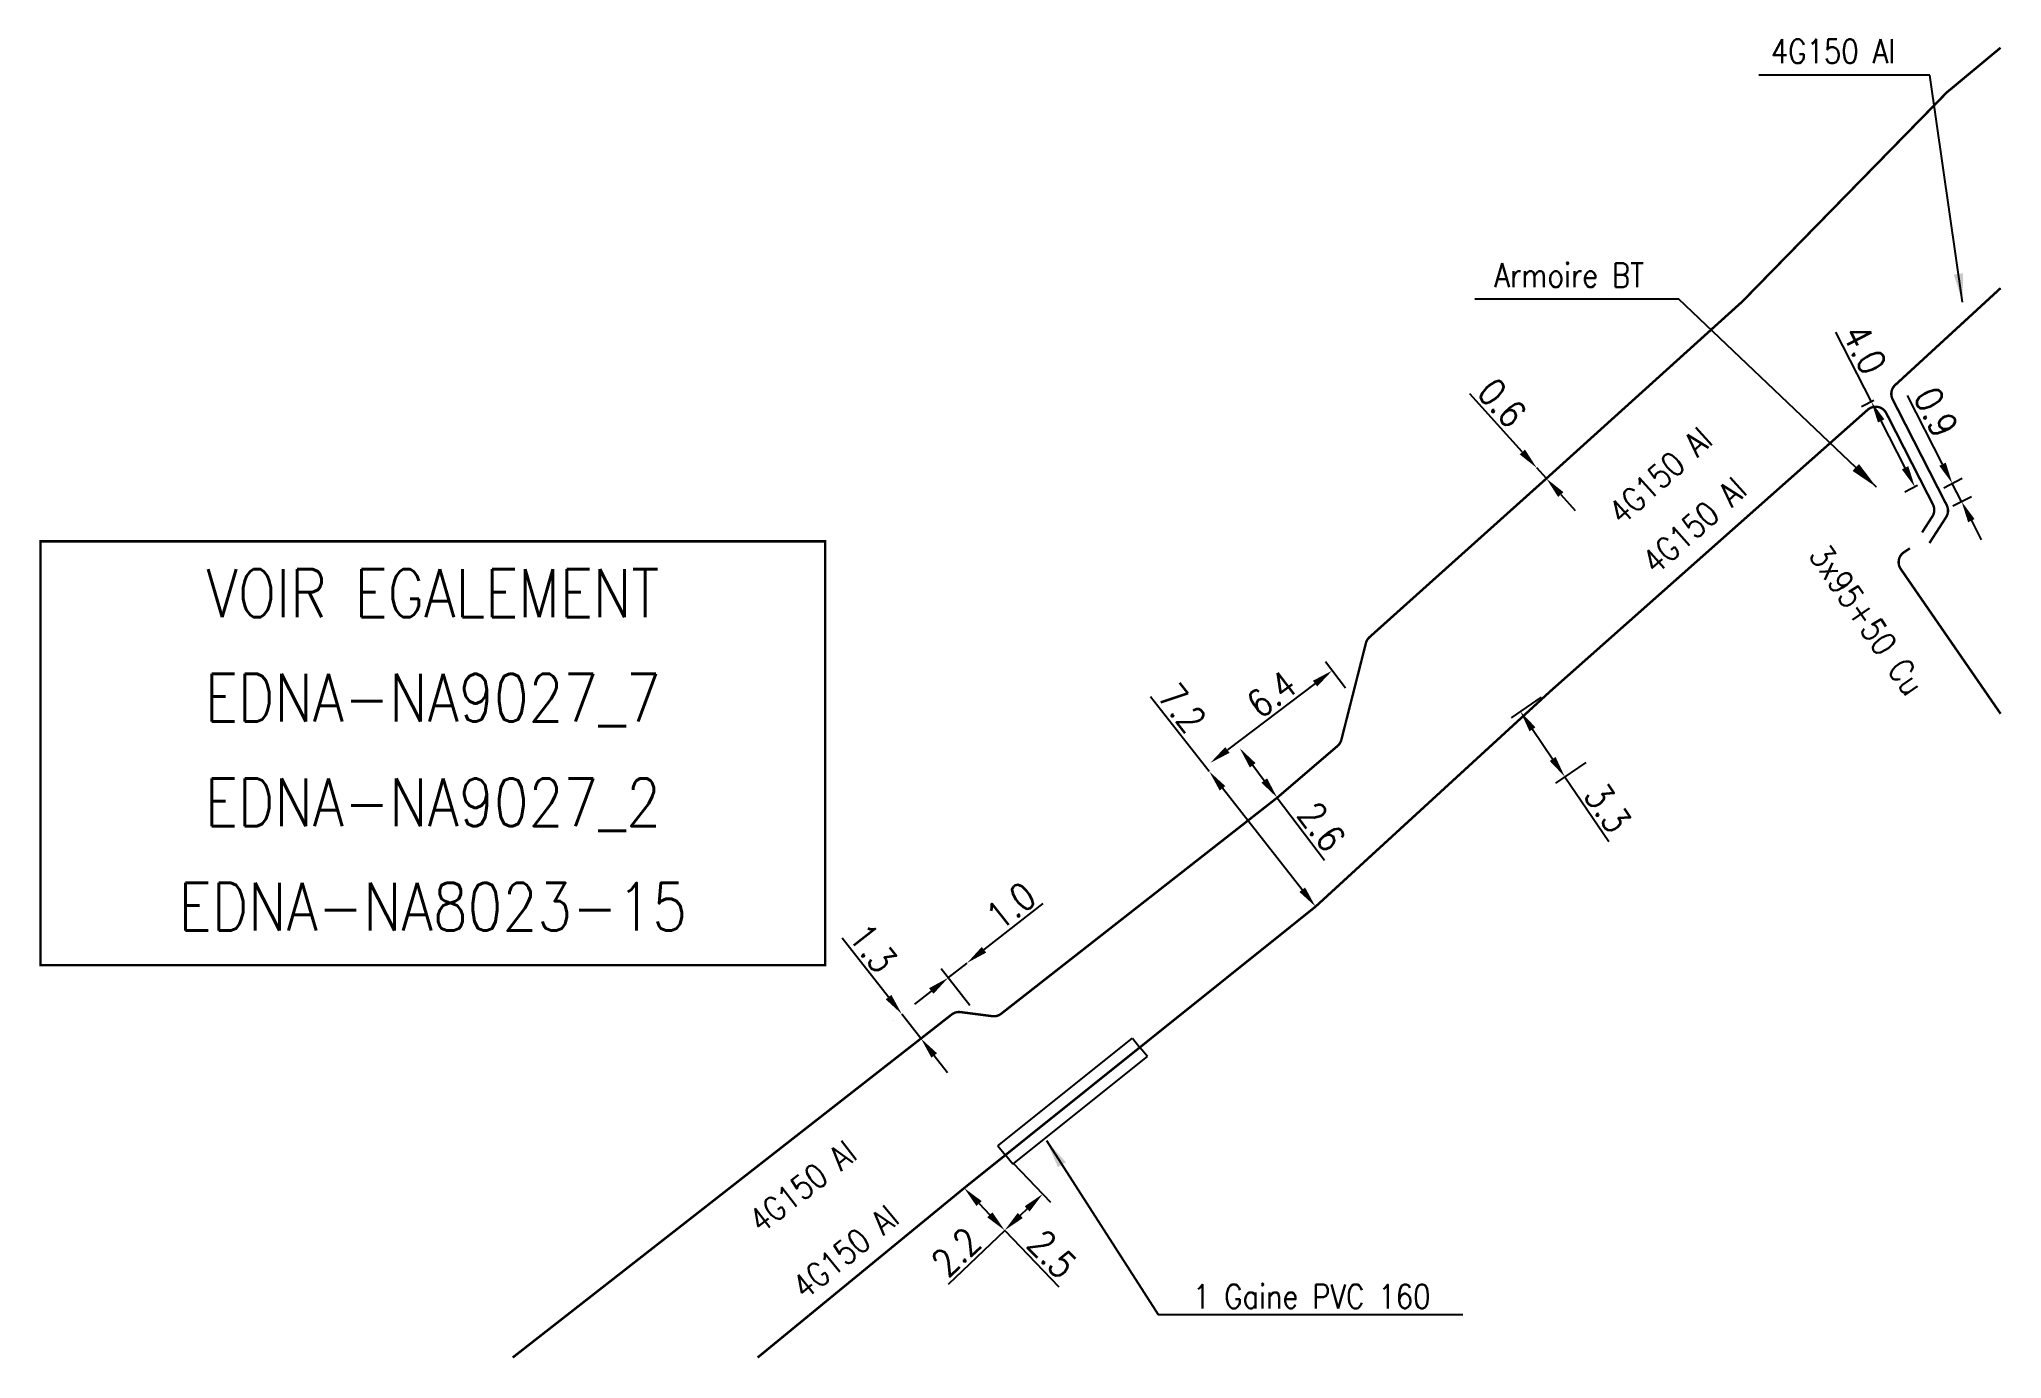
# Model space of a CAD drawing. Header units: millimetres. Extents: x 184994 to 186004, y 128000 to 129009.
# Drawn here: x 185917.9 to 186000, y 127999.9 to 128055.2 of the extents above; entities that cross this region are included whole.
import ezdxf
from ezdxf.enums import TextEntityAlignment as Align

# ---------------------------------------------------------------- set-up
doc = ezdxf.new("R2010")
doc.units = ezdxf.units.MM
doc.header["$PDMODE"] = 34
doc.linetypes.add('B_ST_Al', pattern=[2000, 1000, 1000])
doc.linetypes.add('B_ST_CU', pattern=[2000, 1000, 1000])
doc.layers.get('Defpoints').update_dxf_attribs({"linetype": 'CONTINUOUS'})
for name, color, linetype in [('B_110', 1, 'CONTINUOUS'), ('B_400', 7, 'CONTINUOUS'), ('B_930', 7, 'CONTINUOUS')]:
    doc.layers.add(name, color=color, linetype=linetype)
doc.styles.get("Standard").update_dxf_attribs({"font": 'romans.shx', "width": 0.85})
doc.dimstyles.get("Standard").update_dxf_attribs({"dimtxt": 1.5, "dimasz": 1.2, "dimexe": 0.625, "dimexo": 0.625, "dimgap": 0.25, "dimtad": 1, "dimdec": 1, "dimzin": 0, "dimdsep": 46, "dimtxsty": 'Standard', "dimcen": -0.5, "dimadec": 0, "dimazin": 0, "dimtfac": 1, "dimtdec": 1, "dimtmove": 0, "dimatfit": 3, "dimfxl": 0, "dimtolj": 1, "dimtzin": 0, "dimarcsym": 0})

msp = doc.modelspace()

# ---------------------------------------------------------------- texts
at = {"layer": 'B_110', "linetype": 'B_ST_Al', "width": 0.85}
for rotation, p in [(42.09312, (185985.757, 128036.908)), (41.56888, (185987.184, 128034.828)), (38.00242, (185949.87, 128007.155)), (39.37111, (185951.663, 128004.423))]:
    msp.add_text('4G150 Al', height=1, rotation=rotation, dxfattribs=at).set_placement(p, align=Align.MIDDLE)
at = {"layer": 'B_110', "linetype": 'Continuous', "char_height": 1, "attachment_point": 6}
for s, insert in [('4G150 Al', (185995.595, 128054.668)), ('Armoire BT', (185985.084, 128045.292))]:
    msp.add_mtext(s, dxfattribs=dict(at, insert=insert))
at = {"layer": 'B_110', "linetype": 'B_ST_CU', "insert": (185991.943, 128033.568), "char_height": 1, "attachment_point": 7, "rotation": 304.56887}
msp.add_mtext('3x95+50 Cu', dxfattribs=at)
at = {"layer": 'B_400', "insert": (185966.204, 128002.557), "char_height": 1, "attachment_point": 4}
msp.add_mtext('1 Gaine PVC 160 ', dxfattribs=at)
at = {"layer": 'B_930', "width": 0.85}
for s, p in [('VOIR EGALEMENT', (185934.397, 128030.987)), ('EDNA-NA9027_7', (185934.397, 128026.613)), ('EDNA-NA9027_2', (185934.397, 128022.239)), ('EDNA-NA8023-15', (185934.397, 128017.865))]:
    msp.add_text(s, height=2, dxfattribs=at).set_placement(p, align=Align.CENTER)

# ---------------------------------------------------------------- blocks, each defined once
blk = doc.blocks.new('*D591')
at = {"layer": 'B_110', "color": 0, "linetype": 'Continuous', "lineweight": -2, "transparency": 16777216}
for p, q in [((185994.595, 128039.997), (185993.103, 128042.916)), ((185994.702, 128040.051), (185994.177, 128039.783)), ((185996.005, 128037.236), (185995.004, 128039.195)), ((185996.522, 128036.489), (185995.997, 128036.221))]:
    blk.add_line(p, q, dxfattribs=at)
at = {"layer": 'B_110', "color": 0, "linetype": 'Continuous', "transparency": 16777216}
for points in [[(185995.138, 128039.263), (185994.871, 128039.127), (185994.595, 128039.997)], [(185996.139, 128037.304), (185995.871, 128037.168), (185996.414, 128036.434)]]:
    blk.add_solid(points, dxfattribs=at)
at = {"layer": 'Defpoints', "color": 0, "linetype": 'Continuous', "transparency": 16777216}
for p in [(185995.119, 128040.264), (185996.939, 128036.702), (185996.414, 128036.434)]:
    blk.add_point(p, dxfattribs=at)
at = {"layer": 'B_110', "color": 0, "linetype": 'Continuous', "transparency": 16777216, "insert": (185994.312, 128042.198), "char_height": 1.125, "attachment_point": 5, "rotation": 297.06073}
blk.add_mtext('\\A1;4.0', dxfattribs=at)
blk = doc.blocks.new('*D592')
at = {"layer": 'B_110', "color": 0, "linetype": 'Continuous', "lineweight": -2, "transparency": 16777216}
for p, q in [((185980.783, 128027.631), (185979.52, 128026.771)), ((185980.413, 128026.29), (185981.257, 128025.05)), ((185982.639, 128024.902), (185981.375, 128024.042)), ((185981.763, 128024.306), (185983.607, 128021.595))]:
    blk.add_line(p, q, dxfattribs=at)
at = {"layer": 'B_110', "color": 0, "linetype": 'Continuous', "transparency": 16777216}
for points in [[(185980.537, 128026.375), (185980.289, 128026.206), (185979.907, 128027.035)], [(185981.381, 128025.134), (185981.133, 128024.966), (185981.763, 128024.306)]]:
    blk.add_solid(points, dxfattribs=at)
at = {"layer": 'Defpoints', "color": 0, "linetype": 'Continuous', "transparency": 16777216}
for p in [(185981.171, 128027.894), (185983.027, 128025.166), (185981.763, 128024.306)]:
    blk.add_point(p, dxfattribs=at)
at = {"layer": 'B_110', "color": 0, "linetype": 'Continuous', "transparency": 16777216, "insert": (185983.558, 128023), "char_height": 1.125, "attachment_point": 5, "rotation": 304.22287}
blk.add_mtext('\\A1;3.3', dxfattribs=at)
blk = doc.blocks.new('*D593')
at = {"layer": 'B_110', "color": 0, "linetype": 'Continuous', "lineweight": -2, "transparency": 16777216}
for p, q in [((185972.586, 128028.013), (185971.748, 128029.12)), ((185971.313, 128028.203), (185967.646, 128025.426))]:
    blk.add_line(p, q, dxfattribs=at)
at = {"layer": 'B_110', "color": 0, "linetype": 'Continuous', "transparency": 16777216}
for points in [[(185971.223, 128028.322), (185971.404, 128028.083), (185972.031, 128028.746)], [(185967.555, 128025.546), (185967.736, 128025.306), (185966.928, 128024.883)]]:
    blk.add_solid(points, dxfattribs=at)
at = {"layer": 'Defpoints', "color": 0, "linetype": 'Continuous', "transparency": 16777216}
for p in [(185972.869, 128027.639), (185966.928, 128024.883), (185966.928, 128024.883)]:
    blk.add_point(p, dxfattribs=at)
at = {"layer": 'B_110', "color": 0, "linetype": 'Continuous', "transparency": 16777216, "insert": (185969.496, 128027.767), "char_height": 1.125, "attachment_point": 5, "rotation": 37.13218}
blk.add_mtext('\\A1;6.4', dxfattribs=at)
blk = doc.blocks.new('*D594')
at = {"layer": 'B_110', "color": 0, "linetype": 'Continuous', "lineweight": -2, "transparency": 16777216}
for p, q in [((185968.704, 128024.785), (185969.187, 128024.147)), ((185969.731, 128023.43), (185971.71, 128020.816))]:
    blk.add_line(p, q, dxfattribs=at)
at = {"layer": 'B_110', "color": 0, "linetype": 'Continuous', "transparency": 16777216}
for points in [[(185968.824, 128024.876), (185968.585, 128024.695), (185968.161, 128025.503)], [(185969.307, 128024.238), (185969.068, 128024.057), (185969.731, 128023.43)]]:
    blk.add_solid(points, dxfattribs=at)
at = {"layer": 'Defpoints', "color": 0, "linetype": 'Continuous', "transparency": 16777216}
for p in [(185968.161, 128025.503), (185968.161, 128025.503), (185969.731, 128023.43)]:
    blk.add_point(p, dxfattribs=at)
at = {"layer": 'B_110', "color": 0, "linetype": 'Continuous', "transparency": 16777216, "insert": (185971.59, 128022.217), "char_height": 1.125, "attachment_point": 5, "rotation": 307.13218}
blk.add_mtext('\\A1;2.6', dxfattribs=at)
blk = doc.blocks.new('*D595')
at = {"layer": 'B_110', "color": 0, "linetype": 'Continuous', "lineweight": -2, "transparency": 16777216}
for p, q in [((185966.885, 128024.53), (185964.428, 128027.655)), ((185966.517, 128024.24), (185966.517, 128024.24)), ((185970.779, 128019.578), (185967.441, 128023.823)), ((185970.967, 128018.58), (185970.967, 128018.58))]:
    blk.add_line(p, q, dxfattribs=at)
at = {"layer": 'B_110', "color": 0, "linetype": 'Continuous', "transparency": 16777216}
for points in [[(185967.559, 128023.915), (185967.323, 128023.73), (185966.885, 128024.53)], [(185970.897, 128019.67), (185970.661, 128019.485), (185971.335, 128018.87)]]:
    blk.add_solid(points, dxfattribs=at)
at = {"layer": 'Defpoints', "color": 0, "linetype": 'Continuous', "transparency": 16777216}
for p in [(185966.885, 128024.53), (185966.885, 128024.53), (185971.335, 128018.87)]:
    blk.add_point(p, dxfattribs=at)
at = {"layer": 'B_110', "color": 0, "linetype": 'Continuous', "transparency": 16777216, "insert": (185965.753, 128027.183), "char_height": 1.125, "attachment_point": 5, "rotation": 308.17736}
blk.add_mtext('\\A1;7.2', dxfattribs=at)
blk = doc.blocks.new('*D596')
at = {"layer": 'B_110', "color": 0, "linetype": 'Continuous', "lineweight": -2, "transparency": 16777216}
for p, q in [((185957.46, 128017.065), (185959.934, 128019.002)), ((185956.868, 128014.739), (185955.675, 128016.263)), ((185955.964, 128015.894), (185956.751, 128016.511)), ((185955.255, 128015.339), (185954.546, 128014.785))]:
    blk.add_line(p, q, dxfattribs=at)
at = {"layer": 'B_110', "color": 0, "linetype": 'Continuous', "transparency": 16777216}
for points in [[(185957.367, 128017.183), (185957.552, 128016.947), (185956.751, 128016.511)], [(185955.163, 128015.457), (185955.347, 128015.221), (185955.964, 128015.894)]]:
    blk.add_solid(points, dxfattribs=at)
at = {"layer": 'Defpoints', "color": 0, "linetype": 'Continuous', "transparency": 16777216}
for p in [(185956.751, 128016.511), (185956.751, 128016.511), (185957.157, 128014.37)]:
    blk.add_point(p, dxfattribs=at)
at = {"layer": 'B_110', "color": 0, "linetype": 'Continuous', "transparency": 16777216, "insert": (185958.589, 128018.902), "char_height": 1.125, "attachment_point": 5, "rotation": 38.05358}
blk.add_mtext('\\A1;1.0', dxfattribs=at)
blk = doc.blocks.new('*D597')
at = {"layer": 'B_110', "color": 0, "linetype": 'Continuous', "lineweight": -2, "transparency": 16777216}
for p, q in [((185956.971, 128007.418), (185956.971, 128007.418)), ((185957.254, 128006.443), (185957.704, 128005.974)), ((185958.665, 128005.648), (185958.665, 128005.648)), ((185958.326, 128005.324), (185960.594, 128002.955))]:
    blk.add_line(p, q, dxfattribs=at)
at = {"layer": 'B_110', "color": 0, "linetype": 'Continuous', "transparency": 16777216}
for points in [[(185957.363, 128006.547), (185957.146, 128006.34), (185956.632, 128007.093)], [(185957.812, 128006.078), (185957.596, 128005.87), (185958.326, 128005.324)]]:
    blk.add_solid(points, dxfattribs=at)
at = {"layer": 'Defpoints', "color": 0, "linetype": 'Continuous', "transparency": 16777216}
for p in [(185956.632, 128007.093), (185958.326, 128005.324), (185958.326, 128005.324)]:
    blk.add_point(p, dxfattribs=at)
at = {"layer": 'B_110', "color": 0, "linetype": 'Continuous', "transparency": 16777216, "insert": (185960.313, 128004.333), "char_height": 1.125, "attachment_point": 5, "rotation": 313.75101}
blk.add_mtext('\\A1;2.5', dxfattribs=at)
blk = doc.blocks.new('*D598')
at = {"layer": 'B_110', "color": 0, "linetype": 'Continuous', "lineweight": -2, "transparency": 16777216}
for p, q in [((185958.682, 128008.137), (185960.241, 128006.504)), ((185959.267, 128006.221), (185958.977, 128005.945)), ((185958.326, 128005.324), (185955.955, 128003.06))]:
    blk.add_line(p, q, dxfattribs=at)
at = {"layer": 'B_110', "color": 0, "linetype": 'Continuous', "transparency": 16777216}
for points in [[(185959.163, 128006.33), (185959.37, 128006.113), (185959.918, 128006.843)], [(185958.874, 128006.054), (185959.081, 128005.837), (185958.326, 128005.324)]]:
    blk.add_solid(points, dxfattribs=at)
at = {"layer": 'Defpoints', "color": 0, "linetype": 'Continuous', "transparency": 16777216}
for p in [(185958.359, 128008.476), (185958.326, 128005.324), (185958.326, 128005.324)]:
    blk.add_point(p, dxfattribs=at)
at = {"layer": 'B_110', "color": 0, "linetype": 'Continuous', "transparency": 16777216, "insert": (185956.297, 128004.424), "char_height": 1.125, "attachment_point": 5, "rotation": 43.66515}
blk.add_mtext('\\A1;2.2', dxfattribs=at)
blk = doc.blocks.new('*D599')
at = {"layer": 'B_110', "color": 0, "linetype": 'Continuous', "lineweight": -2, "transparency": 16777216}
for p, q in [((185953.467, 128015.083), (185951.531, 128017.557)), ((185953.653, 128014.085), (185953.653, 128014.085)), ((185954.823, 128013.351), (185954.022, 128014.374)), ((185954.454, 128013.062), (185954.454, 128013.062)), ((185955.378, 128012.642), (185955.933, 128011.933))]:
    blk.add_line(p, q, dxfattribs=at)
at = {"layer": 'B_110', "color": 0, "linetype": 'Continuous', "transparency": 16777216}
for points in [[(185953.585, 128015.175), (185953.349, 128014.99), (185954.022, 128014.374)], [(185955.496, 128012.734), (185955.26, 128012.549), (185954.823, 128013.351)]]:
    blk.add_solid(points, dxfattribs=at)
at = {"layer": 'Defpoints', "color": 0, "linetype": 'Continuous', "transparency": 16777216}
for p in [(185954.022, 128014.374), (185954.022, 128014.374), (185954.823, 128013.351)]:
    blk.add_point(p, dxfattribs=at)
at = {"layer": 'B_110', "color": 0, "linetype": 'Continuous', "transparency": 16777216, "insert": (185952.812, 128017.137), "char_height": 1.125, "attachment_point": 5, "rotation": 308.05358}
blk.add_mtext('\\A1;1.3', dxfattribs=at)
blk = doc.blocks.new('*D600')
at = {"layer": 'B_110', "color": 0, "linetype": 'Continuous', "lineweight": -2, "transparency": 16777216}
for p, q in [((185979.988, 128037.898), (185977.79, 128040.331)), ((185980.993, 128036.785), (185980.591, 128037.23)), ((185981.596, 128036.117), (185982.2, 128035.449))]:
    blk.add_line(p, q, dxfattribs=at)
at = {"layer": 'B_110', "color": 0, "linetype": 'Continuous', "transparency": 16777216}
for points in [[(185980.099, 128037.998), (185979.876, 128037.797), (185980.591, 128037.23)], [(185981.708, 128036.217), (185981.485, 128036.016), (185980.993, 128036.785)]]:
    blk.add_solid(points, dxfattribs=at)
at = {"layer": 'Defpoints', "color": 0, "linetype": 'Continuous', "transparency": 16777216}
for p in [(185980.591, 128037.23), (185980.591, 128037.23), (185980.993, 128036.785)]:
    blk.add_point(p, dxfattribs=at)
at = {"layer": 'B_110', "color": 0, "linetype": 'Continuous', "transparency": 16777216, "insert": (185979.144, 128039.951), "char_height": 1.125, "attachment_point": 5, "rotation": 312.09312}
blk.add_mtext('\\A1;0.6', dxfattribs=at)
blk = doc.blocks.new('*D601')
at = {"layer": 'B_110', "color": 0, "linetype": 'Continuous', "lineweight": -2, "transparency": 16777216}
for p, q in [((185997.572, 128037.383), (185996.101, 128040.262)), ((185997.621, 128036.398), (185998.399, 128036.795)), ((185998.368, 128035.825), (185997.981, 128036.582)), ((185998.008, 128035.641), (185998.786, 128036.038)), ((185998.778, 128035.023), (185999.187, 128034.222))]:
    blk.add_line(p, q, dxfattribs=at)
at = {"layer": 'B_110', "color": 0, "linetype": 'Continuous', "transparency": 16777216}
for points in [[(185997.706, 128037.452), (185997.438, 128037.315), (185997.981, 128036.582)], [(185998.911, 128035.092), (185998.644, 128034.955), (185998.368, 128035.825)]]:
    blk.add_solid(points, dxfattribs=at)
at = {"layer": 'Defpoints', "color": 0, "linetype": 'Continuous', "transparency": 16777216}
for p in [(185997.204, 128036.184), (185997.981, 128036.582), (185997.59, 128035.428)]:
    blk.add_point(p, dxfattribs=at)
at = {"layer": 'B_110', "color": 0, "linetype": 'Continuous', "transparency": 16777216, "insert": (185997.3, 128039.565), "char_height": 1.125, "attachment_point": 5, "rotation": 297.06073}
blk.add_mtext('\\A1;0.9', dxfattribs=at)

# ---------------------------------------------------------------- dimensions: what is measured, and where the dimension line sits
at = {"layer": 'B_110', "linetype": 'Continuous'}
for base, p1, p2, angle, picture, middle in [((185996.414, 128036.434), (185995.119, 128040.264), (185996.939, 128036.702), 117.06073, '*D591', (185993.644, 128041.857)), ((185980.591, 128037.23), (185980.993, 128036.785), (185980.591, 128037.23), 312.09312, '*D600', (185978.587, 128039.448)), ((185997.9814, 128036.5818), (185997.5903, 128035.4275), (185997.2036, 128036.1845), 297.06073, '*D601', (185996.6318, 128039.2236)), ((185966.885, 128024.53), (185971.335, 128018.87), (185966.885, 128024.53), 308.17736, '*D595', (185965.163, 128026.72)), ((185966.928, 128024.883), (185972.869, 128027.639), (185966.928, 128024.883), 37.13218, '*D593', (185969.948, 128027.169)), ((185981.763, 128024.306), (185981.171, 128027.894), (185983.027, 128025.166), 124.22287, '*D592', (185982.938, 128022.578)), ((185968.161, 128025.503), (185969.731, 128023.43), (185968.161, 128025.503), 307.13218, '*D594', (185970.992, 128021.764)), ((185956.751, 128016.511), (185957.157, 128014.37), (185956.751, 128016.511), 218.05358, '*D596', (185959.051, 128018.311)), ((185954.022, 128014.374), (185954.823, 128013.351), (185954.022, 128014.374), 308.05358, '*D599', (185952.222, 128016.674)), ((185958.326, 128005.324), (185958.359, 128008.476), (185958.326, 128005.324), 43.66515, '*D598', (185956.815, 128003.881)), ((185958.326, 128005.324), (185956.632, 128007.093), (185958.326, 128005.324), 133.75101, '*D597', (185959.771, 128003.815))]:
    dim = msp.add_linear_dim(base=base, p1=p1, p2=p2, angle=angle, dimstyle='Standard', override={"dimscale": 0.75}, dxfattribs=at)
    dim.commit()
    dim.dimension.update_dxf_attribs({"geometry": picture, "text_midpoint": middle, "dimtype": 160})

# ---------------------------------------------------------------- linework, layer by layer
at = {"layer": 'B_110', "linetype": 'B_ST_Al', "const_width": 0.1, "flags": 128}
for points in [[(186000, 128054.813), (185997.776, 128052.965, 0.025828), (185997.738, 128052.93), (185989.191, 128044.19), (185980.993, 128036.785), (185973.593, 128030.147, 0.148906), (185973.442, 128029.898), (185972.415, 128025.852, -0.154619), (185972.256, 128025.595), (185969.739, 128023.437, -0.011152), (185969.722, 128023.423), (185958.18, 128014.388, -0.200724), (185957.808, 128014.286), (185956.479, 128014.457, 0.200724), (185956.107, 128014.355), (185954.823, 128013.351), (185937.737, 128000)], [(185997.023, 128034.085), (185997.723, 128035.171, 0.267138), (185997.747, 128035.669), (185995.483, 128040.102, -0.336869), (185995.59, 128040.697), (186000, 128044.751)]]:
    msp.add_lwpolyline(points, format="xyb", dxfattribs=at)
at = {"layer": 'B_110', "linetype": 'B_ST_Al', "flags": 128}
msp.add_lwpolyline([(185996.716, 128034.531, 0.1, 0.1, 0), (185997.147, 128035.2, 0.1, 0.1, 0.267138), (185997.171, 128035.698, 0.1, 0.1, 0), (185995.22, 128039.518, 0.1, 0.1, 0.49048), (185994.443, 128039.665, 0.1, 0.1, 0), (185981.171, 128027.894, 0.1, 0.1, 0), (185971.335, 128018.87, 0.1, 0.1, 0), (185963.984, 128012.982, 0.1, 0.1, 0), (185958.359, 128008.476, 0.1, 0.1, 0), (185956.632, 128007.093, 0.1, 0.1, 0), (185947.987, 128000, 0, 0, 0)], format="xyseb", dxfattribs=at)
at = {"layer": 'B_110', "linetype": 'B_ST_CU', "const_width": 0.1, "flags": 128}
msp.add_lwpolyline([(185996.203, 128033.866), (185995.955, 128033.698, 0.417213), (185995.823, 128033), (186000, 128026.944)], format="xyb", dxfattribs=at)
at = {"layer": 'B_400', "color": 7, "linetype": 'CONTINUOUS'}
for p, q in [((185958.046, 128008.867), (185963.671, 128013.372)), ((185963.671, 128013.372), (185963.984, 128012.982)), ((185964.296, 128012.592), (185963.984, 128012.982)), ((185958.671, 128008.086), (185964.296, 128012.592)), ((185958.046, 128008.867), (185958.359, 128008.476)), ((185958.671, 128008.086), (185958.359, 128008.476))]:
    msp.add_line(p, q, dxfattribs=at)
at = {"layer": 'B_930', "const_width": 0.1}
msp.add_lwpolyline([(185917.976, 128034.158), (185950.818, 128034.158), (185950.818, 128016.418), (185917.976, 128016.418)], close=True, dxfattribs=at)

msp.set_redraw_order([(e.dxf.handle, doc.entitydb.next_handle()) for e in msp.query("TEXT MTEXT ATTDEF DIMENSION ARC_DIMENSION")])  # texts and dimensions are drawn at this point

# ---------------------------------------------------------------- leaders
at = {"layer": 'B_110', "linetype": 'Continuous', "annotation_type": 0, "has_hookline": 1, "hookline_direction": 1}
for points, text_width in [([(185998.409, 128044.161), (185997.045, 128053.668), (185995.845, 128053.668)], 5.707), ([(185994.811, 128036.422), (185986.534, 128044.292), (185985.334, 128044.292)], 7.083)]:
    msp.add_leader(points, dimstyle='Standard', dxfattribs=dict(at, text_width=text_width))
at = {"layer": 'B_400', "annotation_type": 0, "has_hookline": 1, "hookline_direction": 0, "text_width": 11.293}
msp.add_leader([(185960.072, 128009.079), (185964.754, 128001.807), (185965.954, 128001.807)], dimstyle='Standard', dxfattribs=at)

doc.saveas('drawing.dxf')
